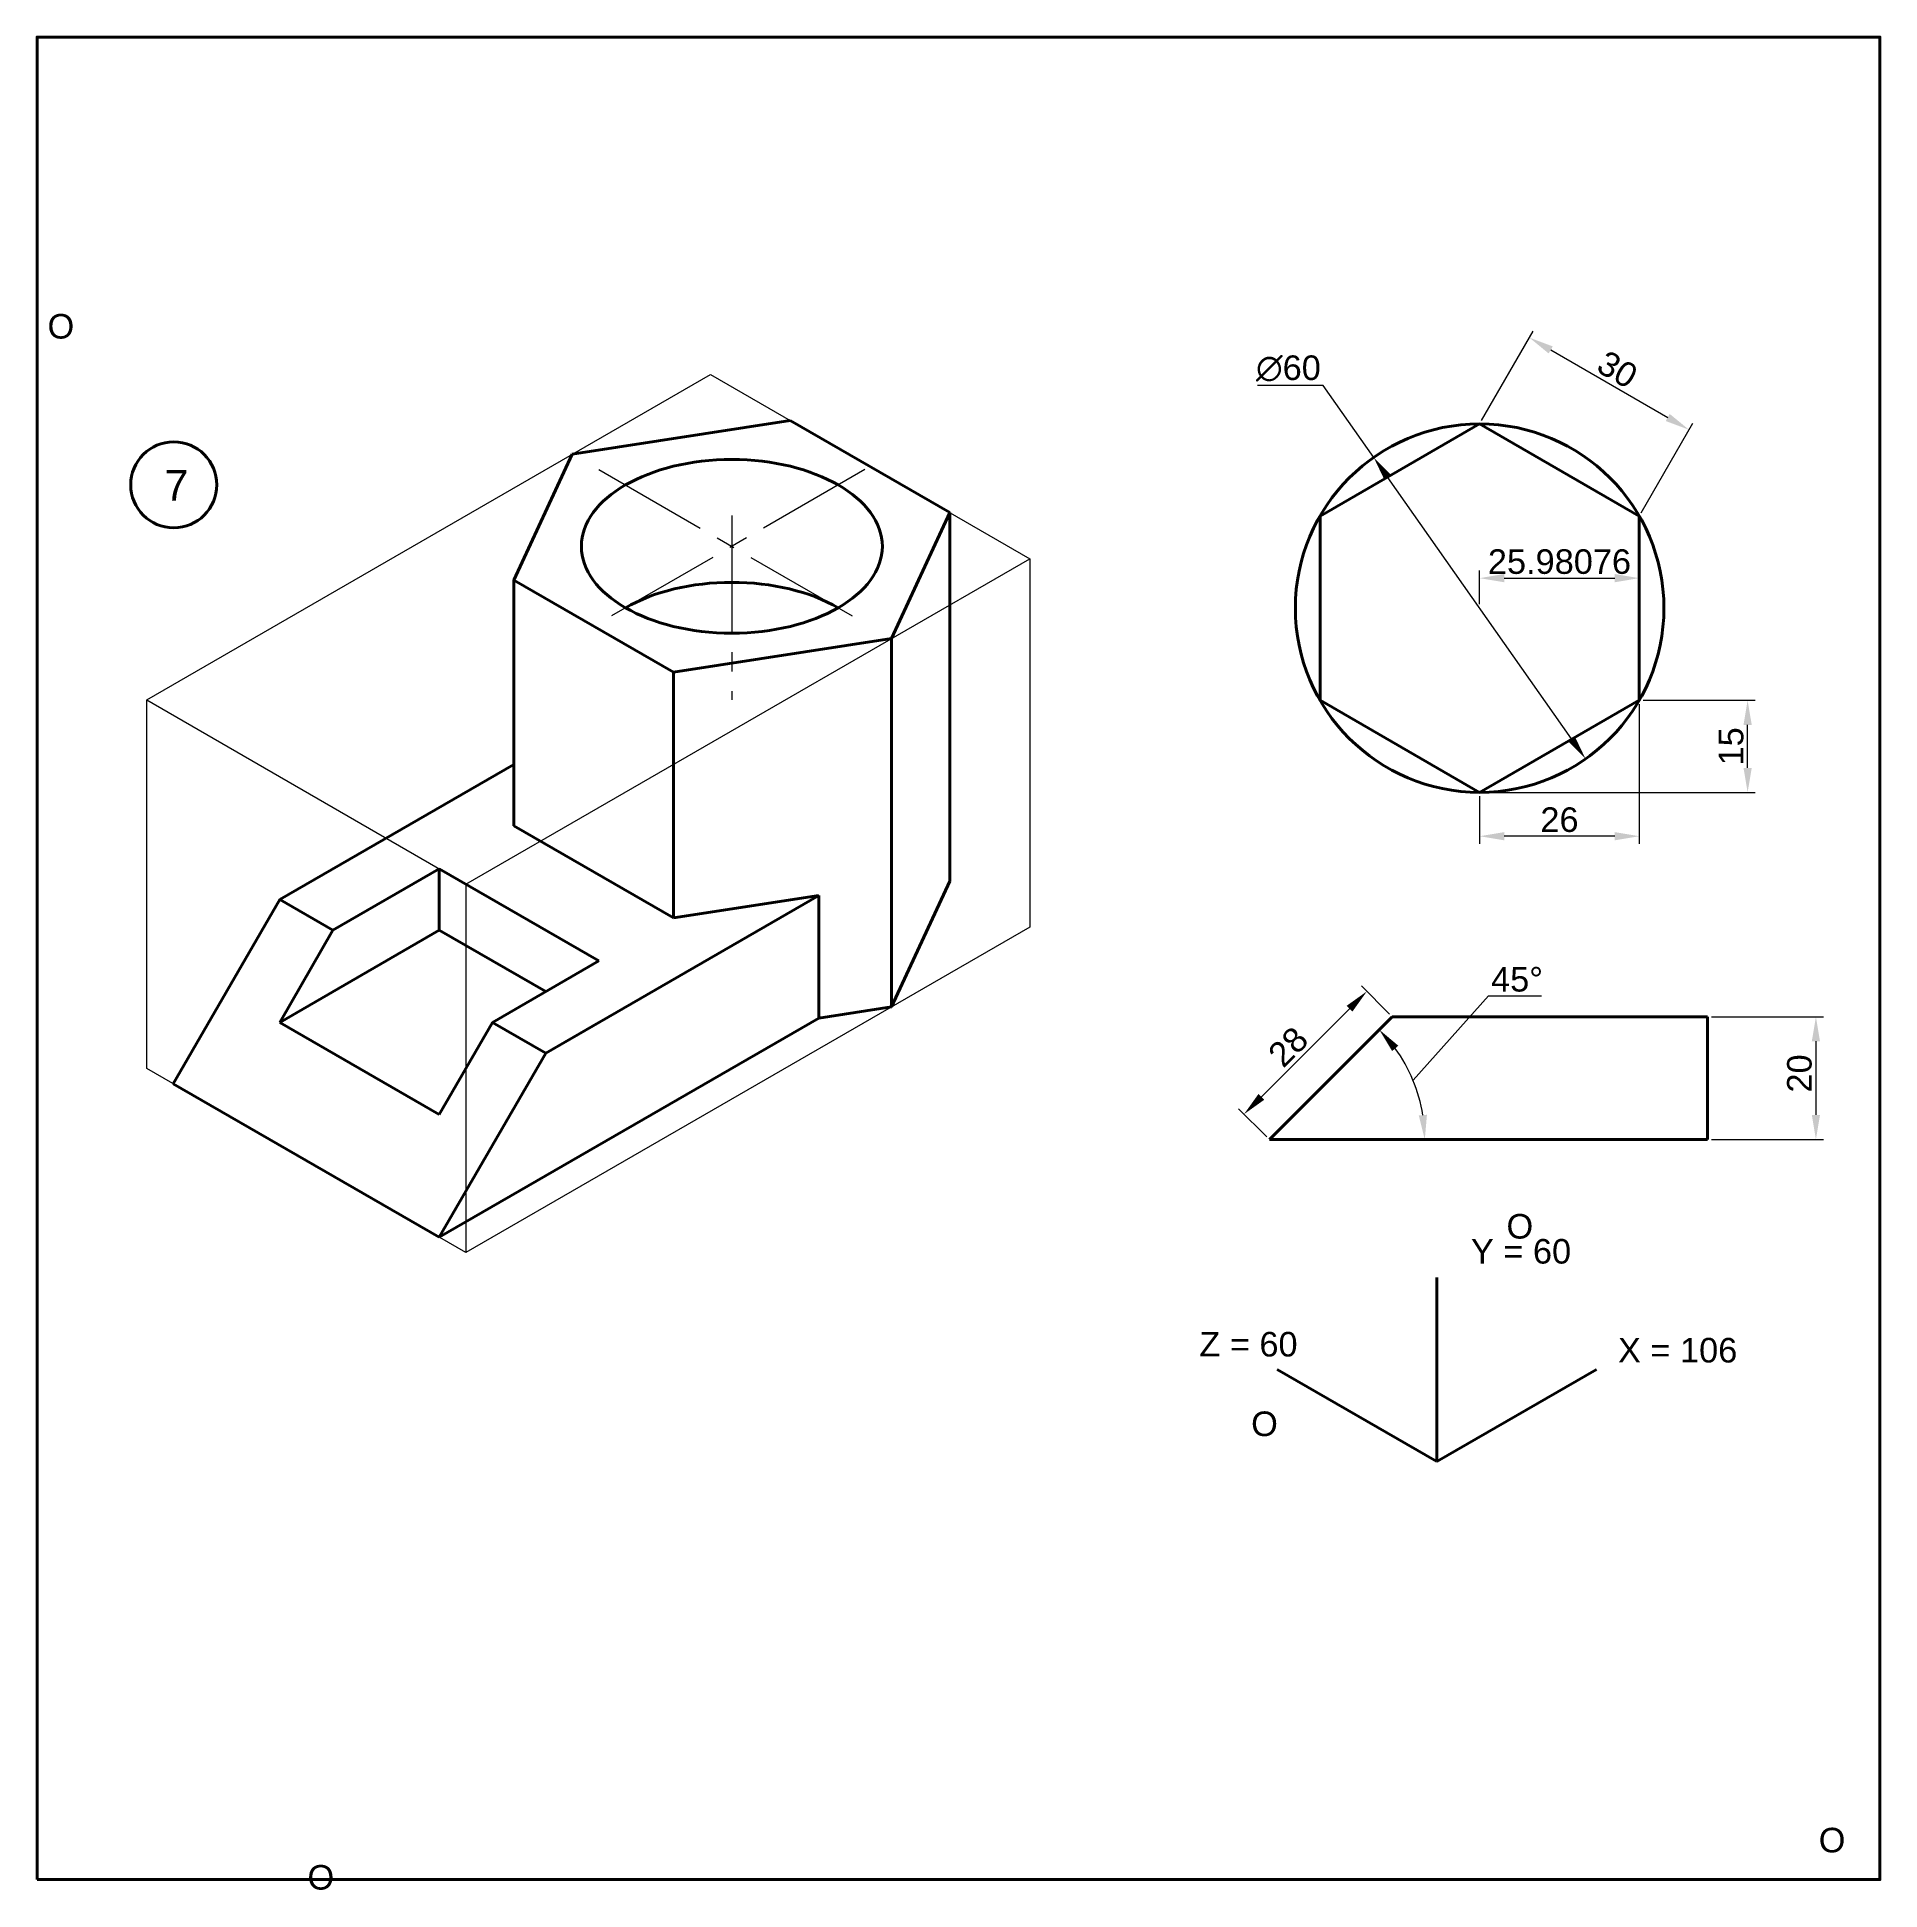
# Model space of a CAD drawing. Header units: millimetres. Extents: x 0 to 2304, y 0 to 1350.
# Drawn here: x 1050 to 1350, y 1048.3 to 1350 of the extents above; entities that cross this region are included whole.
import ezdxf

# ---------------------------------------------------------------- set-up
doc = ezdxf.new("R2010")
doc.units = ezdxf.units.MM
doc.linetypes.add('CENTER2', pattern=[28.575, 19.05, -3.175, 3.175, -3.175])
for name, color, linetype, lineweight in [('Centre', 1, 'CENTER2', 20), ('Dim and Hatch', 6, 'Continuous', 20), ('Object', 2, 'Continuous', 40), ('Projection', 5, 'Continuous', 5)]:
    doc.layers.add(name, color=color, linetype=linetype, lineweight=lineweight)
doc.styles.get("Standard").update_dxf_attribs({"font": 'arial.ttf'})
doc.dimstyles.new('Copy of ISO-25', dxfattribs={"dimtxt": 4, "dimasz": 4, "dimexe": 1.25, "dimexo": 0.625, "dimtad": 1, "dimtoh": 1, "dimdec": 5, "dimdsep": 46, "dimtxsty": 'Standard', "dimcen": 2.5, "dimclrd": 256, "dimclre": 256, "dimclrt": 256, "dimadec": 0, "dimazin": 0, "dimtfac": 1, "dimtdec": 5, "dimtmove": 0, "dimatfit": 2, "dimfxl": 1, "dimlwd": -1, "dimlwe": -1, "dimarcsym": 0})
doc.dimstyles.new('ISO-25', dxfattribs={"dimtxt": 4, "dimasz": 4, "dimexe": 1.25, "dimexo": 0.625, "dimtad": 1, "dimtoh": 1, "dimdec": 0, "dimtxsty": 'Standard', "dimcen": 2.5, "dimclrd": 256, "dimclre": 256, "dimclrt": 256, "dimadec": 0, "dimazin": 0, "dimtfac": 1, "dimtdec": 0, "dimtmove": 0, "dimatfit": 2, "dimfxl": 1, "dimlwd": -1, "dimlwe": -1, "dimarcsym": 0})

msp = doc.modelspace()

# ---------------------------------------------------------------- texts
at = {"layer": 'Object'}
for s, p in [('Y = 60', (1283.419717, 1150.295923)), ('Z = 60', (1239.203611, 1135.168014)), ('X = 106', (1307.359933, 1134.192018))]:
    msp.add_text(s, height=4, dxfattribs=at).set_placement(p)
at = {"layer": 'Object', "char_height": 2.5, "attachment_point": 1}
for insert in [(541.706753, 1304.909319), (779.208003, 1158.368768), (737.639243, 1126.213389), (830.033815, 1058.429824), (584.020465, 1052.368338)]:
    msp.add_mtext('^I^I^I^I^I^I^I^I^I^I^I^I^I^I^I^I^I^I^I^I^I^I^I^I^I^I^I^I^I^I^I^I^I^I^I^I^I^I^I^I^I^I^I^I^I^I^I^I^I^I^I{\\H1.6x;O}', dxfattribs=dict(at, insert=insert))
at = {"layer": 'Object', "insert": (1070.74153, 1279.508296), "char_height": 5, "attachment_point": 1}
msp.add_mtext_dynamic_manual_height_columns('7', width=42.32929408, gutter_width=25, heights=[0], dxfattribs=at)

# ---------------------------------------------------------------- blocks, each defined once
blk = doc.blocks.new('*D11')
at = {"layer": 'Defpoints', "color": 0, "transparency": 16777216}
for p in [(1267.59, 1281.56), (1302.08, 1232.47)]:
    blk.add_point(p, dxfattribs=at)
at = {"layer": 'Dim and Hatch', "transparency": 16777216}
for p, q in [((1259.37, 1293.25), (1248.68, 1293.25)), ((1267.59, 1281.56), (1259.37, 1293.25)), ((1299.78, 1235.74), (1269.89, 1278.29))]:
    blk.add_line(p, q, dxfattribs=at)
for points in [[(1270.43, 1278.67), (1269.34, 1277.9), (1267.59, 1281.56)], [(1300.33, 1236.12), (1299.24, 1235.36), (1302.08, 1232.47)]]:
    blk.add_solid(points, dxfattribs=at)
at = {"layer": 'Dim and Hatch', "transparency": 16777216, "insert": (1253.71, 1296.03), "char_height": 4, "attachment_point": 5}
blk.add_mtext('∅60', dxfattribs=at)
blk = doc.blocks.new('*D12')
at = {"layer": 'Defpoints', "color": 0, "transparency": 16777216}
for p in [(1284.84, 1287.01), (1318.92, 1286.06), (1310.82, 1272.01)]:
    blk.add_point(p, dxfattribs=at)
at = {"layer": 'Dim and Hatch', "transparency": 16777216}
for p, q in [((1285.15, 1287.55), (1293.57, 1302.14)), ((1296.41, 1299.06), (1315.46, 1288.06)), ((1311.13, 1272.55), (1319.55, 1287.14))]:
    blk.add_line(p, q, dxfattribs=at)
for points in [[(1296.74, 1299.63), (1296.07, 1298.48), (1292.94, 1301.06)], [(1315.79, 1288.63), (1315.13, 1287.48), (1318.92, 1286.06)]]:
    blk.add_solid(points, dxfattribs=at)
at = {"layer": 'Dim and Hatch', "transparency": 16777216, "insert": (1307.27, 1295.87), "char_height": 4, "attachment_point": 5, "rotation": 330}
blk.add_mtext('30', dxfattribs=at)
blk = doc.blocks.new('*D13')
at = {"layer": 'Defpoints', "color": 0, "transparency": 16777216}
for p in [(1310.82, 1242.01), (1284.84, 1227.01), (1284.84, 1219.88)]:
    blk.add_point(p, dxfattribs=at)
at = {"layer": 'Dim and Hatch', "transparency": 16777216}
for p, q in [((1310.82, 1241.39), (1310.82, 1218.63)), ((1284.84, 1226.39), (1284.84, 1218.63)), ((1306.82, 1219.88), (1288.84, 1219.88))]:
    blk.add_line(p, q, dxfattribs=at)
for points in [[(1288.84, 1220.55), (1288.84, 1219.21), (1284.84, 1219.88)], [(1306.82, 1220.55), (1306.82, 1219.21), (1310.82, 1219.88)]]:
    blk.add_solid(points, dxfattribs=at)
at = {"layer": 'Dim and Hatch', "transparency": 16777216, "insert": (1297.83, 1222.55), "char_height": 4, "attachment_point": 5}
blk.add_mtext('26', dxfattribs=at)
blk = doc.blocks.new('*D14')
at = {"layer": 'Defpoints', "color": 0, "transparency": 16777216}
for p in [(1310.82, 1242.01), (1328.46, 1242.01), (1284.84, 1227.01)]:
    blk.add_point(p, dxfattribs=at)
at = {"layer": 'Dim and Hatch', "transparency": 16777216}
for p, q in [((1311.44, 1242.01), (1329.71, 1242.01)), ((1328.46, 1231.01), (1328.46, 1238.01)), ((1285.46, 1227.01), (1329.71, 1227.01))]:
    blk.add_line(p, q, dxfattribs=at)
for points in [[(1327.79, 1238.01), (1329.13, 1238.01), (1328.46, 1242.01)], [(1327.79, 1231.01), (1329.13, 1231.01), (1328.46, 1227.01)]]:
    blk.add_solid(points, dxfattribs=at)
at = {"layer": 'Dim and Hatch', "transparency": 16777216, "insert": (1325.79, 1234.51), "char_height": 4, "attachment_point": 5, "rotation": 90}
blk.add_mtext('15', dxfattribs=at)
blk = doc.blocks.new('*D15')
at = {"layer": 'Defpoints', "color": 0, "transparency": 16777216}
for p in [(1270.61, 1190.49), (1275.05, 1177.04), (1250.61, 1170.49), (1250.61, 1170.49), (1321.95, 1170.49)]:
    blk.add_point(p, dxfattribs=at)
at = {"layer": 'Dim and Hatch', "transparency": 16777216}
for p, q in [((1273.99, 1180.17), (1286.3, 1193.91)), ((1286.3, 1193.91), (1294.93, 1193.91))]:
    blk.add_line(p, q, dxfattribs=at)
blk.add_arc((1250.61, 1170.49), 25.3, 9.0674, 35.9326, dxfattribs=at)
for points in [[(1270.59, 1184.9), (1271.6, 1185.77), (1268.5, 1188.38)], [(1276.26, 1174.53), (1274.93, 1174.42), (1275.91, 1170.49)]]:
    blk.add_solid(points, dxfattribs=at)
at = {"layer": 'Dim and Hatch', "transparency": 16777216, "insert": (1290.92, 1196.56), "char_height": 4, "attachment_point": 5}
blk.add_mtext('45°', dxfattribs=at)
blk = doc.blocks.new('*D16')
at = {"layer": 'Defpoints', "color": 0, "transparency": 16777216}
for p in [(1321.95, 1190.49), (1321.95, 1170.49), (1339.58, 1170.49)]:
    blk.add_point(p, dxfattribs=at)
at = {"layer": 'Dim and Hatch', "transparency": 16777216}
for p, q in [((1322.57, 1190.49), (1340.83, 1190.49)), ((1339.58, 1186.49), (1339.58, 1174.49)), ((1322.57, 1170.49), (1340.83, 1170.49))]:
    blk.add_line(p, q, dxfattribs=at)
for points in [[(1338.91, 1186.49), (1340.24, 1186.49), (1339.58, 1190.49)], [(1338.91, 1174.49), (1340.24, 1174.49), (1339.58, 1170.49)]]:
    blk.add_solid(points, dxfattribs=at)
at = {"layer": 'Dim and Hatch', "transparency": 16777216, "insert": (1336.91, 1181.25), "char_height": 4, "attachment_point": 5, "rotation": 90}
blk.add_mtext('20', dxfattribs=at)
blk = doc.blocks.new('*D17')
at = {"layer": 'Defpoints', "color": 0, "transparency": 16777216}
for p in [(1266.48, 1194.62), (1270.61, 1190.49), (1250.61, 1170.49)]:
    blk.add_point(p, dxfattribs=at)
at = {"layer": 'Dim and Hatch', "transparency": 16777216}
for p, q in [((1270.17, 1190.93), (1265.59, 1195.5)), ((1249.31, 1177.45), (1263.65, 1191.79)), ((1250.17, 1170.93), (1245.59, 1175.5))]:
    blk.add_line(p, q, dxfattribs=at)
for points in [[(1263.18, 1192.26), (1264.12, 1191.32), (1266.48, 1194.62)], [(1248.84, 1177.92), (1249.78, 1176.98), (1246.48, 1174.62)]]:
    blk.add_solid(points, dxfattribs=at)
at = {"layer": 'Dim and Hatch', "transparency": 16777216, "insert": (1253.67, 1185.59), "char_height": 4, "attachment_point": 5, "rotation": 45}
blk.add_mtext('28', dxfattribs=at)
blk = doc.blocks.new('*D22')
at = {"layer": 'Defpoints', "color": 0, "transparency": 16777216}
for p in [(1310.82, 1261.9), (1284.84, 1257.01), (1310.82, 1257.01)]:
    blk.add_point(p, dxfattribs=at)
at = {"layer": 'Dim and Hatch', "transparency": 16777216}
for p, q in [((1284.84, 1257.64), (1284.84, 1263.15)), ((1288.84, 1261.9), (1306.82, 1261.9)), ((1310.82, 1257.64), (1310.82, 1263.15))]:
    blk.add_line(p, q, dxfattribs=at)
for points in [[(1288.84, 1262.57), (1288.84, 1261.23), (1284.84, 1261.9)], [(1306.82, 1262.57), (1306.82, 1261.23), (1310.82, 1261.9)]]:
    blk.add_solid(points, dxfattribs=at)
at = {"layer": 'Dim and Hatch', "transparency": 16777216, "insert": (1297.83, 1264.57), "char_height": 4, "attachment_point": 5}
blk.add_mtext('25.98076', dxfattribs=at)

# ---------------------------------------------------------------- dimensions: what is measured, and where the dimension line sits
at = {"layer": 'Dim and Hatch'}
dim = msp.add_aligned_dim(p1=(1284.83505, 1287.013602), p2=(1310.815812, 1272.013602), distance=16.215451, dimstyle='ISO-25', dxfattribs=at)
dim.commit()
dim.dimension.update_dxf_attribs({"geometry": '*D12', "text_midpoint": (1307.267485, 1295.867719)})
dim = msp.add_diameter_dim_2p(p1=(1302.082824, 1232.467436), p2=(1267.587275, 1281.559768), dimstyle='ISO-25', dxfattribs=at)
dim.commit()
dim.dimension.update_dxf_attribs({"geometry": '*D11', "text_midpoint": (1253.710338, 1293.254973), "dimtype": 163})
for base, p1, p2, dimstyle, picture, middle in [((1310.815812, 1261.898795), (1284.83505, 1257.013602), (1310.815812, 1257.013602), 'Copy of ISO-25', '*D22', (1297.825431, 1264.566087)), ((1284.83505, 1219.880427), (1310.815812, 1242.013602), (1284.83505, 1227.013602), 'ISO-25', '*D13', (1297.825431, 1222.547719))]:
    dim = msp.add_linear_dim(base=base, p1=p1, p2=p2, dimstyle=dimstyle, dxfattribs=at)
    dim.commit()
    dim.dimension.update_dxf_attribs({"geometry": picture, "text_midpoint": middle})
dim = msp.add_linear_dim(base=(1328.460859, 1242.013602), p1=(1284.83505, 1227.013602), p2=(1310.815812, 1242.013602), angle=90, dimstyle='ISO-25', dxfattribs=at)
dim.commit()
dim.dimension.update_dxf_attribs({"geometry": '*D14', "text_midpoint": (1325.793567, 1234.513602)})
dim = msp.add_angular_dim_2l(base=(1275.049142, 1177.036735), line1=((1250.609397, 1170.488125), (1321.949197, 1170.488125)), line2=((1250.609397, 1170.488125), (1270.609397, 1190.488125)), dimstyle='ISO-25', override={"dimtad": 3, "dimtmove": 1}, dxfattribs=at)
dim.commit()
dim.dimension.update_dxf_attribs({"geometry": '*D15', "text_midpoint": (1290.924546, 1196.564323), "dimtype": 162})
for base, p1, p2, angle, picture, middle, dimtype in [((1266.478157, 1194.619365), (1250.609397, 1170.488125), (1270.609397, 1190.488125), 45, '*D17', (1255.559925, 1183.701133), 161), ((1339.576449, 1170.488125), (1321.949197, 1190.488125), (1321.949197, 1170.488125), 90, '*D16', (1339.576449, 1181.251001), 160)]:
    dim = msp.add_linear_dim(base=base, p1=p1, p2=p2, angle=angle, dimstyle='ISO-25', dxfattribs=at)
    dim.commit()
    dim.dimension.update_dxf_attribs({"geometry": picture, "text_midpoint": middle, "dimtype": dimtype})

# ---------------------------------------------------------------- linework, layer by layer
at = {"layer": 'Centre'}
for p, q in [((1141.456245, 1279.574281), (1184.757516, 1254.574281)), ((1184.757516, 1279.574281), (1141.456245, 1254.574281)), ((1163.10688, 1272.074281), (1163.10688, 1242.074281))]:
    msp.add_line(p, q, dxfattribs=at)
at = {"layer": 'Object'}
for p, q in [((1172.616589, 1287.564648), (1137.126118, 1282.074281)), ((1198.597237, 1272.564713), (1172.616589, 1287.564648)), ((1137.126118, 1282.074281), (1127.616523, 1261.583848)), ((1189.087643, 1252.074281), (1198.597237, 1272.564713)), ((1198.597237, 1272.564713), (1198.597237, 1212.564713)), ((1127.616523, 1261.583848), (1153.597172, 1246.583913)), ((1127.616523, 1261.583848), (1127.616523, 1221.583848)), ((1153.597172, 1246.583913), (1189.087643, 1252.074281)), ((1189.087643, 1252.074281), (1189.087643, 1192.074281)), ((1153.597172, 1246.583913), (1153.597172, 1206.583913)), ((1089.494721, 1209.574281), (1127.616523, 1231.583913)), ((1127.616523, 1221.583848), (1153.597172, 1206.583913)), ((1098.154975, 1204.574281), (1115.475483, 1214.574281)), ((1115.475483, 1214.574281), (1115.475483, 1204.574281)), ((1141.456245, 1199.574281), (1115.475483, 1214.574281)), ((1132.795991, 1184.574281), (1177.257537, 1210.244166)), ((1153.597172, 1206.583913), (1177.257537, 1210.244166)), ((1177.257537, 1210.244166), (1177.257537, 1190.244166)), ((1189.087643, 1192.074281), (1198.597237, 1212.564713)), ((1072.174213, 1179.574281), (1089.494721, 1209.574281)), ((1089.494721, 1209.574281), (1098.154975, 1204.574281)), ((1089.494721, 1189.574281), (1098.154975, 1204.574281)), ((1115.475483, 1204.574281), (1089.494721, 1189.574281)), ((1115.475483, 1204.574281), (1132.795991, 1194.574281)), ((1124.135737, 1189.574281), (1141.456245, 1199.574281)), ((1177.257537, 1190.244166), (1189.087643, 1192.074281)), ((1115.475483, 1174.574281), (1089.494721, 1189.574281)), ((1115.475483, 1154.574281), (1177.257537, 1190.244166)), ((1115.475483, 1174.574281), (1124.135737, 1189.574281)), ((1124.135737, 1189.574281), (1132.795991, 1184.574281)), ((1141.456245, 1189.574281), (1132.795991, 1184.574281)), ((1250.609397, 1170.488125), (1270.609397, 1190.488125)), ((1321.949197, 1190.488125), (1270.609397, 1190.488125)), ((1321.949197, 1170.488125), (1321.949197, 1190.488125)), ((1115.475483, 1154.574281), (1132.795991, 1184.574281)), ((1072.174213, 1179.574281), (1115.475483, 1154.574281)), ((1250.609397, 1170.488125), (1321.949197, 1170.488125)), ((1277.853514, 1118.044284), (1277.853514, 1148.044284)), ((1277.853514, 1118.044284), (1251.872752, 1133.044284)), ((1277.853514, 1118.044284), (1303.834276, 1133.044284))]:
    msp.add_line(p, q, dxfattribs=at)
for points in [[(1050, 1050), (1350, 1050), (1350, 1350), (1050, 1350)], [(1310.815812, 1272.013602), (1284.83505, 1287.013602), (1258.854288, 1272.013602), (1258.854288, 1242.013602), (1284.83505, 1227.013602), (1310.815812, 1242.013602)]]:
    msp.add_lwpolyline(points, close=True, dxfattribs=at)
for centre, radius in [((1284.83505, 1257.013602), 30), ((1072.245561, 1277.092883), 7)]:
    msp.add_circle(centre, radius, dxfattribs=at)
msp.add_ellipse((1163.10688, 1267.074281), major_axis=(-24.494897, 0), ratio=0.5773502692, dxfattribs=at)
msp.add_ellipse((1163.10688, 1247.074281), major_axis=(-24.494897, 0), ratio=0.5773502692, start_param=3.926990817, end_param=5.4977871438, dxfattribs=at)
at = {"layer": 'Projection'}
for p, q in [((1067.844086, 1242.074281), (1159.626151, 1295.064681)), ((1159.626151, 1295.064681), (1211.587675, 1265.064681)), ((1119.80561, 1212.074281), (1211.587675, 1265.064681)), ((1211.587675, 1265.064681), (1211.587675, 1205.064681)), ((1067.844086, 1182.074281), (1067.844086, 1242.074281)), ((1067.844086, 1242.074281), (1119.80561, 1212.074281)), ((1119.80561, 1212.074281), (1119.80561, 1152.074281)), ((1211.587675, 1205.064681), (1119.80561, 1152.074281)), ((1119.80561, 1152.074281), (1067.844086, 1182.074281))]:
    msp.add_line(p, q, dxfattribs=at)

msp.set_redraw_order([(e.dxf.handle, doc.entitydb.next_handle()) for e in msp.query("TEXT MTEXT ATTDEF DIMENSION ARC_DIMENSION")])  # texts and dimensions are drawn at this point

doc.saveas('drawing.dxf')
